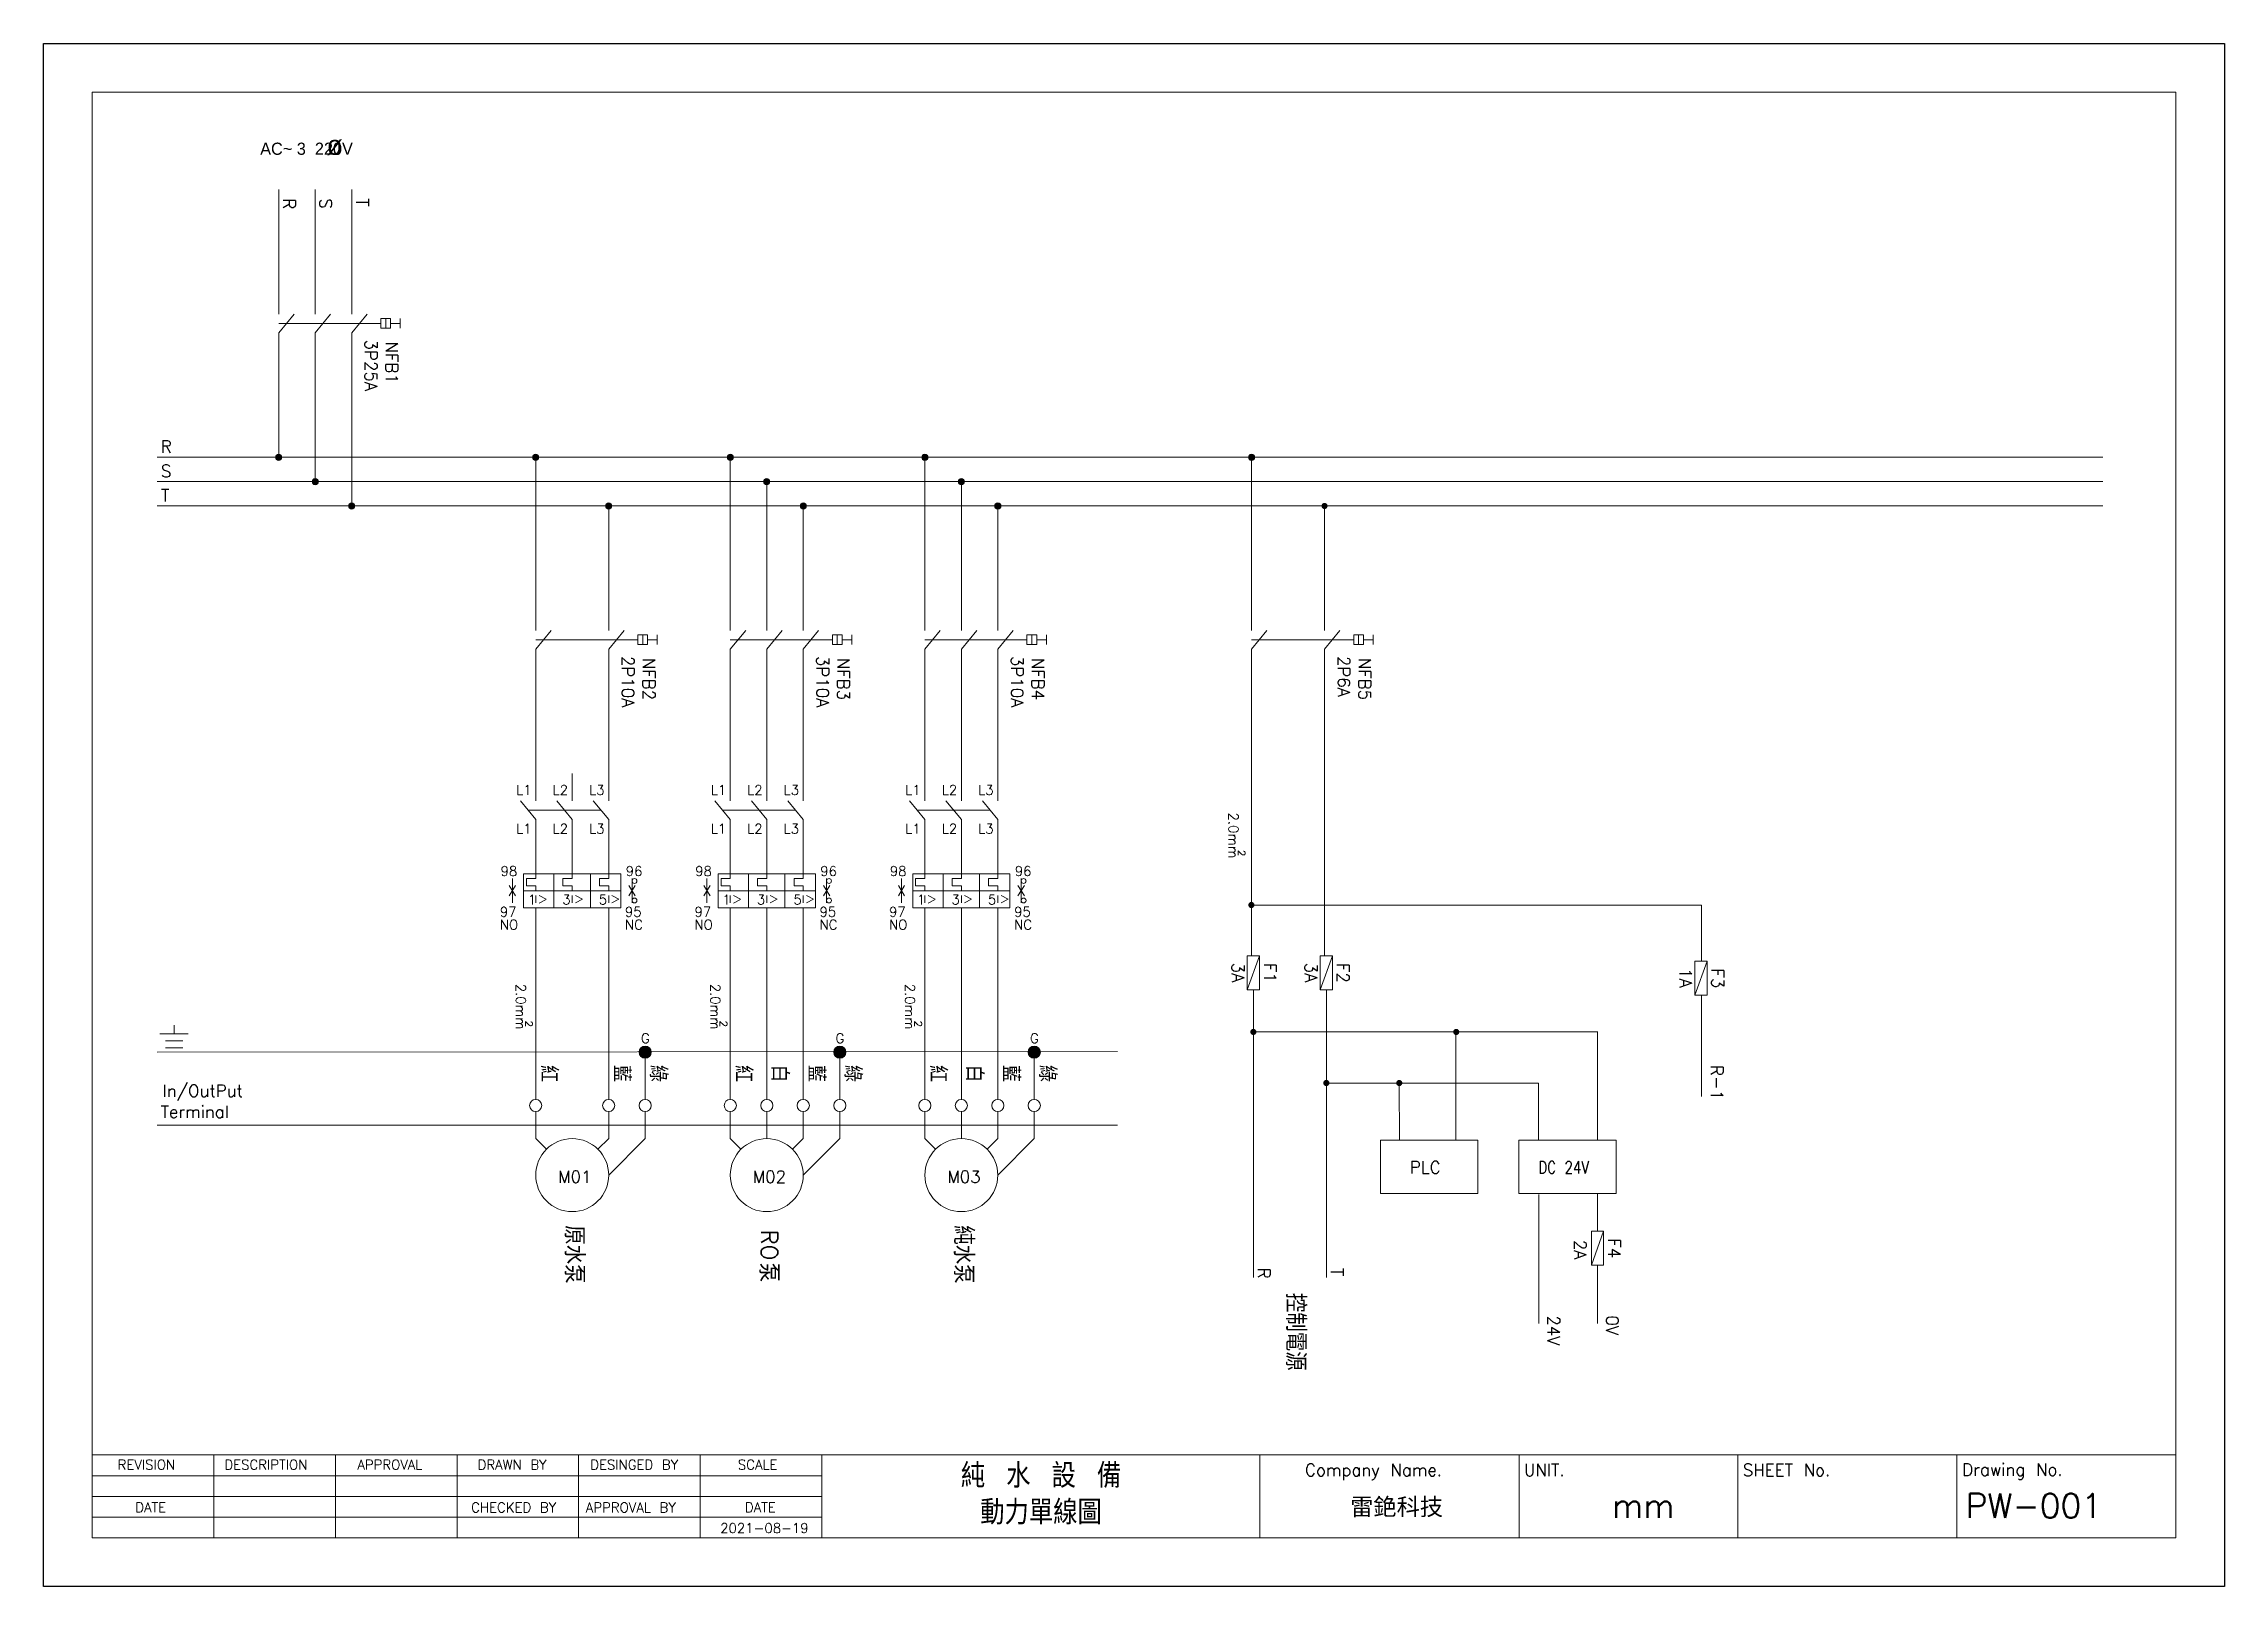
# Model space of a CAD drawing. Header units: millimetres. Extents: x 1497 to 5358, y 966 to 1803.
# Drawn here: x 1497.3 to 1794.3, y 1279.8 to 1489.8 of the extents above; entities that cross this region are included whole.
import ezdxf

# ---------------------------------------------------------------- set-up
doc = ezdxf.new("R2010")
doc.units = ezdxf.units.MM
doc.styles.add('A', font='')
doc.styles.add('rcs', font='txt.shx')
doc.styles.add('ting', font='monotxt.shx', dxfattribs={"height": 800, "bigfont": 'chineset.shx'})
doc.styles.add('型式1', font='')
doc.styles.get('A').set_extended_font_data('全真中圓體')
doc.styles.get('型式1').set_extended_font_data('MingLiU')

msp = doc.modelspace()

# ---------------------------------------------------------------- texts
at = {"lineweight": 0}
for s, height, style, p in [('AC~ 3  220V', 1.6562, 'A', (1526.79, 1474.66)), ('ø', 2.65, 'A', (1535.84, 1474.66)), ('R', 1.66, 'rcs', (1513.26, 1434.11)), ('S', 1.66, 'rcs', (1513.26, 1430.8)), ('T', 1.66, 'rcs', (1513.26, 1427.48)), ('L1', 1.325, 'rcs', (1561.64, 1387.54)), ('L2', 1.325, 'rcs', (1566.61, 1387.54)), ('L3', 1.325, 'rcs', (1571.58, 1387.54)), ('L1', 1.325, 'rcs', (1588.14, 1387.54)), ('L2', 1.325, 'rcs', (1593.11, 1387.54)), ('L3', 1.325, 'rcs', (1598.08, 1387.54)), ('L1', 1.325, 'rcs', (1614.64, 1387.54)), ('L2', 1.325, 'rcs', (1619.61, 1387.54)), ('L3', 1.325, 'rcs', (1624.58, 1387.54)), ('L1', 1.325, 'rcs', (1561.64, 1382.26)), ('L2', 1.325, 'rcs', (1566.61, 1382.26)), ('L3', 1.325, 'rcs', (1571.58, 1382.26)), ('L1', 1.325, 'rcs', (1588.14, 1382.26)), ('L2', 1.325, 'rcs', (1593.11, 1382.26)), ('L3', 1.325, 'rcs', (1598.08, 1382.26)), ('L1', 1.325, 'rcs', (1614.64, 1382.26)), ('L2', 1.325, 'rcs', (1619.61, 1382.26)), ('L3', 1.325, 'rcs', (1624.58, 1382.26)), ('98', 1.325, 'rcs', (1559.53, 1376.49)), ('96', 1.325, 'rcs', (1576.57, 1376.49)), ('98', 1.325, 'rcs', (1586.03, 1376.49)), ('96', 1.325, 'rcs', (1603.07, 1376.49)), ('98', 1.325, 'rcs', (1612.53, 1376.49)), ('96', 1.325, 'rcs', (1629.56, 1376.49)), ('97', 1.325, 'rcs', (1559.43, 1370.95)), ('1', 1.32, 'rcs', (1563.23, 1372.62)), ('3', 1.32, 'rcs', (1567.94, 1372.62)), ('5', 1.32, 'rcs', (1572.91, 1372.62)), ('95', 1.325, 'rcs', (1576.47, 1370.95)), ('97', 1.325, 'rcs', (1585.93, 1370.95)), ('1', 1.32, 'rcs', (1589.73, 1372.62)), ('3', 1.32, 'rcs', (1594.44, 1372.62)), ('5', 1.32, 'rcs', (1599.41, 1372.62)), ('95', 1.325, 'rcs', (1602.97, 1370.95)), ('97', 1.325, 'rcs', (1612.43, 1370.95)), ('1', 1.32, 'rcs', (1616.23, 1372.62)), ('3', 1.32, 'rcs', (1620.94, 1372.62)), ('5', 1.32, 'rcs', (1625.9, 1372.62)), ('95', 1.325, 'rcs', (1629.47, 1370.95)), ('NO', 1.325, 'rcs', (1559.43, 1369.21)), ('NC', 1.325, 'rcs', (1576.47, 1369.21)), ('NO', 1.325, 'rcs', (1585.93, 1369.21)), ('NC', 1.325, 'rcs', (1602.97, 1369.21)), ('NO', 1.325, 'rcs', (1612.43, 1369.21)), ('NC', 1.325, 'rcs', (1629.47, 1369.21)), ('G', 1.32, 'rcs', (1578.65, 1353.74)), ('G', 1.32, 'rcs', (1605.15, 1353.74)), ('G', 1.32, 'rcs', (1631.64, 1353.74)), ('In/OutPut', 1.656, 'rcs', (1513.49, 1346.42)), ('Terminal', 1.656, 'rcs', (1513.22, 1343.57)), ('PLC', 1.656, 'rcs', (1683.37, 1336)), ('M01', 1.656, 'rcs', (1567.36, 1334.72)), ('M02', 1.656, 'rcs', (1593.86, 1334.72)), ('M03', 1.656, 'rcs', (1620.36, 1334.72)), ('REVISION', 1.325, 'rcs', (1507.37, 1295.69)), ('DESCRIPTION', 1.3249, 'rcs', (1521.92, 1295.69)), ('APPROVAL', 1.325, 'rcs', (1540.02, 1295.69)), ('DRAWN BY', 1.325, 'rcs', (1556.4, 1295.69)), ('DESINGED BY', 1.3249, 'rcs', (1571.74, 1295.69)), ('SCALE', 1.325, 'rcs', (1591.84, 1295.69)), ('純 水 設 備', 3.312, 'ting', (1622.21, 1293.21)), ('Company Name.', 1.6562, 'rcs', (1669.09, 1294.81)), ('UNIT.', 1.656, 'rcs', (1698.9, 1294.81)), ('SHEET No.', 1.656, 'rcs', (1728.71, 1294.81)), ('Drawing No.', 1.6562, 'rcs', (1758.58, 1294.86)), ('雷銫科技', 2.319, '型式1', (1675.23, 1289.46)), ('PW-001', 3.312, 'rcs', (1759.06, 1289.12)), ('DATE', 1.325, 'rcs', (1509.78, 1289.89)), ('CHECKED BY', 1.325, 'rcs', (1555.53, 1289.87)), ('APPROVAL BY', 1.3249, 'rcs', (1571.14, 1289.87)), ('DATE', 1.325, 'rcs', (1592.8, 1289.89)), ('動力單線圖', 3.312, 'ting', (1624.85, 1288.22)), ('mm', 3.312, 'rcs', (1710.89, 1289.12)), ('2021-08-19', 1.325, 'rcs', (1589.44, 1287.06))]:
    msp.add_text(s, height=height, dxfattribs=dict(at, style=style)).set_placement(p)
for s, height, style, p in [('R', 1.66, 'rcs', (1529.93, 1468.72)), ('S', 1.66, 'rcs', (1534.9, 1468.72)), ('T', 1.66, 'rcs', (1539.87, 1468.72)), ('3P25A', 1.656, 'rcs', (1541.06, 1449.5)), ('NFB1', 1.656, 'rcs', (1543.9, 1449.23)), ('2P10A', 1.656, 'rcs', (1576.06, 1406.44)), ('NFB2', 1.656, 'rcs', (1578.91, 1406.17)), ('3P10A', 1.656, 'rcs', (1602.56, 1406.44)), ('NFB3', 1.656, 'rcs', (1605.4, 1406.17)), ('3P10A', 1.656, 'rcs', (1629.06, 1406.44)), ('NFB4', 1.656, 'rcs', (1631.9, 1406.17)), ('2P6A', 1.656, 'rcs', (1673.55, 1406.44)), ('NFB5', 1.656, 'rcs', (1676.4, 1406.17)), ('2.0mm', 1.325, 'rcs', (1658.68, 1385.13)), ('2', 0.994, 'rcs', (1659.96, 1380.03)), ('3A', 1.656, 'rcs', (1659.14, 1364.68)), ('F1', 1.656, 'rcs', (1663.5, 1364.64)), ('3A', 1.656, 'rcs', (1669.08, 1364.68)), ('F2', 1.656, 'rcs', (1673.44, 1364.64)), ('1A', 1.656, 'rcs', (1720.09, 1363.94)), ('F3', 1.656, 'rcs', (1724.46, 1363.9)), ('2.0mm', 1.325, 'rcs', (1561.62, 1361.82)), ('2.0mm', 1.325, 'rcs', (1588.12, 1361.82)), ('2.0mm', 1.325, 'rcs', (1614.62, 1361.82)), ('2', 0.994, 'rcs', (1562.9, 1356.79)), ('2', 0.994, 'rcs', (1589.4, 1356.79)), ('2', 0.994, 'rcs', (1615.9, 1356.79)), ('紅', 2.32, 'ting', (1564.95, 1350.76)), ('藍', 2.32, 'ting', (1574.88, 1350.76)), ('綠', 2.32, 'ting', (1579.85, 1350.76)), ('紅', 2.32, 'ting', (1591.45, 1350.76)), ('白', 2.32, 'ting', (1596.41, 1350.76)), ('藍', 2.32, 'ting', (1601.38, 1350.76)), ('綠', 2.32, 'ting', (1606.35, 1350.76)), ('紅', 2.32, 'ting', (1617.94, 1350.76)), ('白', 2.32, 'ting', (1622.91, 1350.76)), ('藍', 2.32, 'ting', (1627.88, 1350.76)), ('綠', 2.32, 'ting', (1632.85, 1350.76)), ('R-1', 1.656, 'rcs', (1724.36, 1350.74)), ('原水泵', 2.65, 'ting', (1568.25, 1328.95)), ('RO', 2.268, 'rcs', (1595, 1328.36)), ('純水泵', 2.65, 'ting', (1621.25, 1328.95)), ('2A', 1.656, 'rcs', (1705.74, 1326.96)), ('F4', 1.656, 'rcs', (1710.38, 1327.15)), ('泵', 2.65, 'ting', (1594.75, 1323.86)), ('R', 1.66, 'rcs', (1662.68, 1323.15)), ('T', 1.66, 'rcs', (1672.61, 1323.15)), ('控制電源', 2.65, 'ting', (1666.49, 1319.75)), ('24V', 1.656, 'rcs', (1702.11, 1316.67)), ('0V', 1.656, 'rcs', (1710.11, 1316.67))]:
    msp.add_text(s, height=height, rotation=270, dxfattribs=dict(at, style=style)).set_placement(p)
at = {"lineweight": 0, "style": 'rcs', "width": 0.8}
msp.add_text('DC 24V', height=1.656, dxfattribs=at).set_placement((1700.88, 1336))

# ---------------------------------------------------------------- hatches: boundary and pattern name
at = {"lineweight": 0}
h = msp.add_hatch(color=256, dxfattribs=at)
edge = h.paths.add_edge_path()
edge.add_arc((1529.31, 1433.48), 0.422, 0, 360)
h = msp.add_hatch(color=256, dxfattribs=at)
edge = h.paths.add_edge_path()
edge.add_arc((1564.31, 1433.48), 0.422, 0, 360)
h = msp.add_hatch(color=256, dxfattribs=at)
edge = h.paths.add_edge_path()
edge.add_arc((1590.81, 1433.48), 0.422, 0, 360)
h = msp.add_hatch(color=256, dxfattribs=at)
edge = h.paths.add_edge_path()
edge.add_arc((1590.81, 1433.48), 0.422, 0, 360)
h = msp.add_hatch(color=256, dxfattribs=at)
edge = h.paths.add_edge_path()
edge.add_arc((1617.31, 1433.48), 0.422, 0, 360)
h = msp.add_hatch(color=256, dxfattribs=at)
edge = h.paths.add_edge_path()
edge.add_arc((1661.8, 1433.48), 0.422, 0, 360)
h = msp.add_hatch(color=256, dxfattribs=at)
edge = h.paths.add_edge_path()
edge.add_arc((1534.28, 1430.17), 0.422, 0, 360)
h = msp.add_hatch(color=256, dxfattribs=at)
edge = h.paths.add_edge_path()
edge.add_arc((1595.78, 1430.17), 0.422, 0, 360)
h = msp.add_hatch(color=256, dxfattribs=at)
edge = h.paths.add_edge_path()
edge.add_arc((1622.28, 1430.17), 0.422, 0, 360)
h = msp.add_hatch(color=256, dxfattribs=at)
edge = h.paths.add_edge_path()
edge.add_arc((1539.25, 1426.86), 0.422, 0, 360)
h = msp.add_hatch(color=256, dxfattribs=at)
edge = h.paths.add_edge_path()
edge.add_arc((1574.25, 1426.86), 0.422, 0, 360)
h = msp.add_hatch(color=256, dxfattribs=at)
edge = h.paths.add_edge_path()
edge.add_arc((1600.75, 1426.86), 0.422, 0, 360)
h = msp.add_hatch(color=256, dxfattribs=at)
edge = h.paths.add_edge_path()
edge.add_arc((1627.25, 1426.86), 0.422, 0, 360)
h = msp.add_hatch(color=256, dxfattribs=at)
edge = h.paths.add_edge_path()
edge.add_arc((1671.74, 1426.86), 0.422, 0, 360)
h = msp.add_hatch(color=256, dxfattribs=at)
edge = h.paths.add_edge_path()
edge.add_arc((1661.78, 1372.54), 0.422, 0, 360)
h = msp.add_hatch(color=256, dxfattribs=at)
edge = h.paths.add_edge_path()
edge.add_arc((1662.05, 1355.26), 0.422, 0, 360)
h = msp.add_hatch(color=256, dxfattribs=at)
edge = h.paths.add_edge_path()
edge.add_arc((1689.68, 1355.26), 0.422, 0, 360)
h = msp.add_hatch(color=256, dxfattribs=at)
edge = h.paths.add_edge_path()
edge.add_arc((1579.22, 1352.52), 0.828, 0, 360)
h = msp.add_hatch(color=256, dxfattribs=at)
edge = h.paths.add_edge_path()
edge.add_arc((1605.72, 1352.52), 0.828, 0, 360)
h = msp.add_hatch(color=256, dxfattribs=at)
edge = h.paths.add_edge_path()
edge.add_arc((1632.21, 1352.52), 0.828, 0, 360)
h = msp.add_hatch(color=256, dxfattribs=at)
edge = h.paths.add_edge_path()
edge.add_arc((1671.99, 1348.31), 0.422, 0, 360)
h = msp.add_hatch(color=256, dxfattribs=at)
edge = h.paths.add_edge_path()
edge.add_arc((1681.92, 1348.31), 0.422, 0, 360)

# ---------------------------------------------------------------- linework, layer by layer
for p, q in [((1503.92, 1483.17), (1787.67, 1483.17)), ((1503.92, 1286.42), (1503.92, 1483.17)), ((1787.67, 1483.17), (1787.67, 1286.42)), ((1529.31, 1469.92), (1529.31, 1456.67)), ((1534.28, 1469.92), (1534.28, 1456.67)), ((1539.25, 1469.92), (1539.25, 1456.67)), ((1529.31, 1456.67), (1529.31, 1452.98)), ((1534.28, 1456.67), (1534.28, 1452.98)), ((1539.25, 1456.67), (1539.25, 1452.98)), ((1529.31, 1450.42), (1531.41, 1452.98)), ((1534.28, 1450.42), (1536.37, 1452.98)), ((1539.25, 1450.42), (1541.34, 1452.98)), ((1544.55, 1452.36), (1543.22, 1452.36)), ((1543.22, 1452.36), (1543.22, 1451.04)), ((1543.88, 1452.36), (1543.88, 1451.04)), ((1544.55, 1452.36), (1544.55, 1451.04)), ((1545.87, 1452.36), (1545.87, 1451.04)), ((1529.31, 1451.7), (1543.22, 1451.7)), ((1529.31, 1450.42), (1529.31, 1446.73)), ((1534.28, 1450.42), (1534.28, 1446.73)), ((1539.25, 1450.42), (1539.25, 1446.73)), ((1543.22, 1451.04), (1544.55, 1451.04)), ((1545.87, 1451.7), (1544.55, 1451.7)), ((1529.31, 1446.73), (1529.31, 1433.48)), ((1534.28, 1446.73), (1534.28, 1430.17)), ((1539.25, 1446.73), (1539.25, 1426.86)), ((1777.75, 1433.48), (1512.76, 1433.48)), ((1564.31, 1433.48), (1564.31, 1413.61)), ((1590.81, 1433.48), (1590.81, 1413.61)), ((1617.31, 1433.48), (1617.31, 1413.61)), ((1661.8, 1433.48), (1661.8, 1413.61)), ((1777.75, 1430.17), (1512.76, 1430.17)), ((1595.78, 1430.17), (1595.78, 1413.61)), ((1622.28, 1430.17), (1622.28, 1413.61)), ((1777.75, 1426.86), (1512.76, 1426.86)), ((1574.25, 1426.86), (1574.25, 1413.61)), ((1600.75, 1426.86), (1600.75, 1413.61)), ((1627.25, 1426.86), (1627.25, 1413.61)), ((1671.74, 1426.86), (1671.74, 1409.98)), ((1564.31, 1413.61), (1564.31, 1409.92)), ((1574.25, 1413.61), (1574.25, 1409.92)), ((1590.81, 1413.61), (1590.81, 1409.92)), ((1595.78, 1413.61), (1595.78, 1409.92)), ((1600.75, 1413.61), (1600.75, 1409.92)), ((1617.31, 1413.61), (1617.31, 1409.92)), ((1622.28, 1413.61), (1622.28, 1409.92)), ((1627.25, 1413.61), (1627.25, 1409.92)), ((1661.8, 1413.61), (1661.8, 1409.92)), ((1671.74, 1413.61), (1671.74, 1409.92)), ((1564.31, 1407.36), (1566.41, 1409.92)), ((1564.31, 1408.64), (1578.22, 1408.64)), ((1574.25, 1407.36), (1576.34, 1409.92)), ((1579.55, 1409.3), (1578.22, 1409.3)), ((1578.22, 1409.3), (1578.22, 1407.98)), ((1578.22, 1407.98), (1579.55, 1407.98)), ((1578.89, 1409.3), (1578.89, 1407.98)), ((1579.55, 1409.3), (1579.55, 1407.98)), ((1580.87, 1408.64), (1579.55, 1408.64)), ((1580.87, 1409.3), (1580.87, 1407.98)), ((1590.81, 1407.36), (1592.91, 1409.92)), ((1590.81, 1408.64), (1604.72, 1408.64)), ((1595.78, 1407.36), (1597.87, 1409.92)), ((1600.75, 1407.36), (1602.84, 1409.92)), ((1606.05, 1409.3), (1604.72, 1409.3)), ((1604.72, 1409.3), (1604.72, 1407.98)), ((1604.72, 1407.98), (1606.05, 1407.98)), ((1605.38, 1409.3), (1605.38, 1407.98)), ((1606.05, 1409.3), (1606.05, 1407.98)), ((1607.37, 1408.64), (1606.05, 1408.64)), ((1607.37, 1409.3), (1607.37, 1407.98)), ((1617.31, 1407.36), (1619.4, 1409.92)), ((1617.31, 1408.64), (1631.22, 1408.64)), ((1622.28, 1407.36), (1624.37, 1409.92)), ((1627.25, 1407.36), (1629.34, 1409.92)), ((1632.55, 1409.3), (1631.22, 1409.3)), ((1631.22, 1409.3), (1631.22, 1407.98)), ((1631.22, 1407.98), (1632.55, 1407.98)), ((1631.88, 1409.3), (1631.88, 1407.98)), ((1632.55, 1409.3), (1632.55, 1407.98)), ((1633.87, 1408.64), (1632.55, 1408.64)), ((1633.87, 1409.3), (1633.87, 1407.98)), ((1661.8, 1407.36), (1663.9, 1409.92)), ((1661.8, 1408.64), (1675.71, 1408.64)), ((1671.74, 1407.36), (1673.83, 1409.92)), ((1677.04, 1409.3), (1675.71, 1409.3)), ((1675.71, 1409.3), (1675.71, 1407.98)), ((1675.71, 1407.98), (1677.04, 1407.98)), ((1676.38, 1409.3), (1676.38, 1407.98)), ((1677.04, 1409.3), (1677.04, 1407.98)), ((1678.36, 1408.64), (1677.04, 1408.64)), ((1678.36, 1409.3), (1678.36, 1407.98)), ((1564.31, 1407.36), (1564.31, 1403.67)), ((1574.25, 1407.36), (1574.25, 1403.67)), ((1590.81, 1407.36), (1590.81, 1403.67)), ((1595.78, 1407.36), (1595.78, 1403.67)), ((1600.75, 1407.36), (1600.75, 1403.67)), ((1617.31, 1407.36), (1617.31, 1403.67)), ((1622.28, 1407.36), (1622.28, 1403.67)), ((1627.25, 1407.36), (1627.25, 1403.67)), ((1661.8, 1407.36), (1661.8, 1386.06)), ((1671.74, 1407.36), (1671.74, 1403.67)), ((1564.31, 1403.67), (1564.31, 1390.42)), ((1574.25, 1403.67), (1574.25, 1390.42)), ((1590.81, 1403.67), (1590.81, 1390.42)), ((1595.78, 1390.42), (1595.78, 1403.67)), ((1600.75, 1403.67), (1600.75, 1390.42)), ((1617.31, 1403.67), (1617.31, 1390.42)), ((1622.28, 1390.42), (1622.28, 1403.67)), ((1627.25, 1403.67), (1627.25, 1390.42)), ((1671.74, 1404.4), (1671.74, 1386.05)), ((1564.31, 1390.42), (1564.31, 1386.74)), ((1569.28, 1390.42), (1569.28, 1386.74)), ((1574.25, 1390.42), (1574.25, 1386.74)), ((1590.81, 1390.42), (1590.81, 1386.74)), ((1595.78, 1390.42), (1595.78, 1386.74)), ((1600.75, 1390.42), (1600.75, 1386.74)), ((1617.31, 1390.42), (1617.31, 1386.74)), ((1622.28, 1390.42), (1622.28, 1386.74)), ((1627.25, 1390.42), (1627.25, 1386.74)), ((1564.31, 1384.17), (1562.22, 1386.74)), ((1563.26, 1385.46), (1573.2, 1385.46)), ((1564.31, 1384.17), (1564.31, 1380.49)), ((1569.28, 1384.17), (1567.18, 1386.74)), ((1569.28, 1384.17), (1569.28, 1380.49)), ((1574.25, 1384.17), (1572.15, 1386.74)), ((1574.25, 1384.17), (1574.25, 1380.49)), ((1590.81, 1384.17), (1588.71, 1386.74)), ((1589.76, 1385.46), (1599.7, 1385.46)), ((1590.81, 1384.17), (1590.81, 1380.49)), ((1595.78, 1384.17), (1593.68, 1386.74)), ((1595.78, 1384.17), (1595.78, 1380.49)), ((1600.75, 1384.17), (1598.65, 1386.74)), ((1600.75, 1384.17), (1600.75, 1380.49)), ((1617.31, 1384.17), (1615.21, 1386.74)), ((1616.26, 1385.46), (1626.2, 1385.46)), ((1617.31, 1384.17), (1617.31, 1380.49)), ((1622.28, 1384.17), (1620.18, 1386.74)), ((1622.28, 1384.17), (1622.28, 1380.49)), ((1627.25, 1384.17), (1625.15, 1386.74)), ((1627.25, 1384.17), (1627.25, 1380.49)), ((1661.8, 1365.6), (1661.8, 1386.06)), ((1671.74, 1382.92), (1671.74, 1386.05)), ((1671.74, 1365.62), (1671.74, 1384.5)), ((1661.8, 1371.69), (1661.8, 1382.92)), ((1671.74, 1371.28), (1671.74, 1382.92)), ((1564.31, 1380.49), (1564.31, 1376.8)), ((1569.28, 1380.49), (1569.28, 1376.8)), ((1574.25, 1380.49), (1574.25, 1376.8)), ((1590.81, 1380.49), (1590.81, 1376.8)), ((1595.78, 1380.49), (1595.78, 1376.8)), ((1600.75, 1380.49), (1600.75, 1376.8)), ((1617.31, 1380.49), (1617.31, 1376.8)), ((1622.28, 1380.49), (1622.28, 1376.8)), ((1627.25, 1380.49), (1627.25, 1376.8)), ((1561.56, 1375.19), (1560.7, 1373.78)), ((1560.7, 1375.19), (1561.56, 1373.78)), ((1561.13, 1372.83), (1561.13, 1376.14)), ((1569.28, 1376.8), (1562.66, 1376.8)), ((1562.66, 1376.8), (1562.66, 1372.16)), ((1564.31, 1376.14), (1563.05, 1376.14)), ((1563.05, 1376.14), (1563.05, 1375.14)), ((1563.05, 1375.14), (1564.31, 1375.14)), ((1564.31, 1376.8), (1564.31, 1376.14)), ((1564.31, 1375.14), (1564.31, 1374.48)), ((1566.8, 1376.8), (1566.8, 1372.16)), ((1569.28, 1376.14), (1568.02, 1376.14)), ((1568.02, 1376.14), (1568.02, 1375.14)), ((1568.02, 1375.14), (1569.28, 1375.14)), ((1572.59, 1376.8), (1569.28, 1376.8)), ((1569.28, 1376.8), (1569.28, 1376.14)), ((1569.28, 1375.14), (1569.28, 1374.48)), ((1571.76, 1376.8), (1571.76, 1372.16)), ((1572.59, 1376.8), (1575.9, 1376.8)), ((1574.25, 1376.14), (1572.99, 1376.14)), ((1572.99, 1376.14), (1572.99, 1375.14)), ((1572.99, 1375.14), (1574.25, 1375.14)), ((1574.25, 1376.8), (1574.25, 1376.14)), ((1574.25, 1375.14), (1574.25, 1374.48)), ((1575.9, 1376.8), (1575.9, 1372.16)), ((1577.86, 1375.19), (1577, 1373.78)), ((1577, 1375.19), (1577.86, 1373.78)), ((1577.43, 1372.83), (1577.43, 1376.14)), ((1588.06, 1375.19), (1587.2, 1373.78)), ((1587.2, 1375.19), (1588.06, 1373.78)), ((1587.63, 1372.83), (1587.63, 1376.14)), ((1595.78, 1376.8), (1589.15, 1376.8)), ((1589.15, 1376.8), (1589.15, 1372.16)), ((1590.81, 1376.14), (1589.55, 1376.14)), ((1589.55, 1376.14), (1589.55, 1375.14)), ((1589.55, 1375.14), (1590.81, 1375.14)), ((1590.81, 1376.8), (1590.81, 1376.14)), ((1590.81, 1375.14), (1590.81, 1374.48)), ((1593.29, 1376.8), (1593.29, 1372.16)), ((1595.78, 1376.14), (1594.52, 1376.14)), ((1594.52, 1376.14), (1594.52, 1375.14)), ((1594.52, 1375.14), (1595.78, 1375.14)), ((1599.09, 1376.8), (1595.78, 1376.8)), ((1595.78, 1376.8), (1595.78, 1376.14)), ((1595.78, 1375.14), (1595.78, 1374.48)), ((1598.26, 1376.8), (1598.26, 1372.16)), ((1599.09, 1376.8), (1602.4, 1376.8)), ((1600.75, 1376.14), (1599.49, 1376.14)), ((1599.49, 1376.14), (1599.49, 1375.14)), ((1599.49, 1375.14), (1600.75, 1375.14)), ((1600.75, 1376.8), (1600.75, 1376.14)), ((1600.75, 1375.14), (1600.75, 1374.48)), ((1602.4, 1376.8), (1602.4, 1372.16)), ((1604.36, 1375.19), (1603.49, 1373.78)), ((1603.49, 1375.19), (1604.36, 1373.78)), ((1603.93, 1372.83), (1603.93, 1376.14)), ((1614.56, 1375.19), (1613.7, 1373.78)), ((1613.7, 1375.19), (1614.56, 1373.78)), ((1614.13, 1372.83), (1614.13, 1376.14)), ((1622.28, 1376.8), (1615.65, 1376.8)), ((1615.65, 1376.8), (1615.65, 1372.16)), ((1617.31, 1376.14), (1616.05, 1376.14)), ((1616.05, 1376.14), (1616.05, 1375.14)), ((1616.05, 1375.14), (1617.31, 1375.14)), ((1617.31, 1376.8), (1617.31, 1376.14)), ((1617.31, 1375.14), (1617.31, 1374.48)), ((1619.79, 1376.8), (1619.79, 1372.16)), ((1622.28, 1376.14), (1621.02, 1376.14)), ((1621.02, 1376.14), (1621.02, 1375.14)), ((1621.02, 1375.14), (1622.28, 1375.14)), ((1625.59, 1376.8), (1622.28, 1376.8)), ((1622.28, 1376.8), (1622.28, 1376.14)), ((1622.28, 1375.14), (1622.28, 1374.48)), ((1624.76, 1376.8), (1624.76, 1372.16)), ((1625.59, 1376.8), (1628.9, 1376.8)), ((1627.25, 1376.14), (1625.99, 1376.14)), ((1625.99, 1376.14), (1625.99, 1375.14)), ((1625.99, 1375.14), (1627.25, 1375.14)), ((1627.25, 1376.8), (1627.25, 1376.14)), ((1627.25, 1375.14), (1627.25, 1374.48)), ((1628.9, 1376.8), (1628.9, 1372.16)), ((1630.86, 1375.19), (1629.99, 1373.78)), ((1629.99, 1375.19), (1630.86, 1373.78)), ((1630.43, 1372.83), (1630.43, 1376.14)), ((1575.9, 1374.48), (1562.66, 1374.48)), ((1569.28, 1372.16), (1562.66, 1372.16)), ((1564.31, 1373.82), (1564.31, 1372.83)), ((1564.31, 1372.16), (1564.31, 1368.48)), ((1565.72, 1373.32), (1564.77, 1373.82)), ((1565.72, 1373.28), (1564.77, 1372.79)), ((1569.28, 1373.82), (1569.28, 1372.83)), ((1572.59, 1372.16), (1569.28, 1372.16)), ((1570.68, 1373.32), (1569.73, 1373.82)), ((1570.68, 1373.32), (1569.73, 1372.83)), ((1572.59, 1372.16), (1575.9, 1372.16)), ((1574.25, 1373.82), (1574.25, 1372.83)), ((1574.25, 1372.16), (1574.25, 1368.48)), ((1575.65, 1373.32), (1574.7, 1373.82)), ((1575.65, 1373.32), (1574.7, 1372.83)), ((1602.4, 1374.48), (1589.15, 1374.48)), ((1595.78, 1372.16), (1589.15, 1372.16)), ((1590.81, 1373.82), (1590.81, 1372.83)), ((1590.81, 1372.16), (1590.81, 1368.48)), ((1592.21, 1373.32), (1591.26, 1373.82)), ((1592.21, 1373.28), (1591.26, 1372.79)), ((1595.78, 1373.82), (1595.78, 1372.83)), ((1599.09, 1372.16), (1595.78, 1372.16)), ((1595.78, 1372.16), (1595.78, 1368.48)), ((1597.18, 1373.32), (1596.23, 1373.82)), ((1597.18, 1373.32), (1596.23, 1372.83)), ((1599.09, 1372.16), (1602.4, 1372.16)), ((1600.75, 1373.82), (1600.75, 1372.83)), ((1600.75, 1372.16), (1600.75, 1368.48)), ((1602.15, 1373.32), (1601.2, 1373.82)), ((1602.15, 1373.32), (1601.2, 1372.83)), ((1628.9, 1374.48), (1615.65, 1374.48)), ((1622.28, 1372.16), (1615.65, 1372.16)), ((1617.31, 1373.82), (1617.31, 1372.83)), ((1617.31, 1372.16), (1617.31, 1368.48)), ((1618.71, 1373.32), (1617.76, 1373.82)), ((1618.71, 1373.28), (1617.76, 1372.79)), ((1622.28, 1373.82), (1622.28, 1372.83)), ((1625.59, 1372.16), (1622.28, 1372.16)), ((1622.28, 1372.16), (1622.28, 1368.48)), ((1623.68, 1373.32), (1622.73, 1373.82)), ((1623.68, 1373.32), (1622.73, 1372.83)), ((1625.59, 1372.16), (1628.9, 1372.16)), ((1627.25, 1373.82), (1627.25, 1372.83)), ((1627.25, 1372.16), (1627.25, 1368.48)), ((1628.65, 1373.32), (1627.7, 1373.82)), ((1628.65, 1373.32), (1627.7, 1372.83)), ((1723.08, 1372.54), (1661.8, 1372.54)), ((1723.08, 1372.54), (1723.08, 1364.9)), ((1564.31, 1368.48), (1564.31, 1346.08)), ((1574.25, 1368.48), (1574.25, 1346.08)), ((1590.81, 1368.48), (1590.81, 1346.08)), ((1595.78, 1346.08), (1595.78, 1368.48)), ((1600.75, 1368.48), (1600.75, 1346.08)), ((1617.31, 1368.48), (1617.31, 1346.08)), ((1622.28, 1346.08), (1622.28, 1368.48)), ((1627.25, 1368.48), (1627.25, 1346.08)), ((1661.22, 1365.64), (1662.88, 1365.64)), ((1661.22, 1365.64), (1661.22, 1361)), ((1662.88, 1365.64), (1661.22, 1361)), ((1662.88, 1365.64), (1662.88, 1361)), ((1671.16, 1365.64), (1672.82, 1365.64)), ((1671.16, 1365.64), (1671.16, 1361)), ((1672.82, 1365.64), (1671.16, 1361)), ((1672.82, 1365.64), (1672.82, 1361)), ((1722.18, 1364.9), (1723.84, 1364.9)), ((1722.18, 1364.9), (1722.18, 1360.26)), ((1723.84, 1364.9), (1722.18, 1360.26)), ((1723.84, 1364.9), (1723.84, 1360.26)), ((1661.22, 1361), (1662.88, 1361)), ((1662.05, 1361.01), (1662.05, 1351.37)), ((1671.16, 1361), (1672.82, 1361)), ((1671.99, 1360.94), (1671.99, 1351.37)), ((1722.18, 1360.26), (1723.84, 1360.26)), ((1723.08, 1360.22), (1723.08, 1346.47)), ((1516.99, 1355.01), (1513.13, 1355.01)), ((1515.06, 1355.01), (1515.06, 1356.19)), ((1662.05, 1355.26), (1708.94, 1355.26)), ((1689.64, 1355.31), (1689.64, 1340.54)), ((1708.92, 1355.31), (1708.92, 1340.54)), ((1643.56, 1352.59), (1512.76, 1352.52)), ((1516.24, 1354.06), (1513.88, 1354.06)), ((1516.24, 1353.11), (1513.88, 1353.11)), ((1574.25, 1346.08), (1574.25, 1352.52)), ((1579.22, 1346.08), (1579.22, 1352.52)), ((1600.75, 1346.08), (1600.75, 1352.52)), ((1605.72, 1346.08), (1605.72, 1352.52)), ((1627.25, 1346.08), (1627.25, 1352.52)), ((1632.21, 1346.08), (1632.21, 1352.52)), ((1662.05, 1351.37), (1662.05, 1321.83)), ((1671.99, 1351.37), (1671.99, 1321.83)), ((1671.99, 1348.29), (1700.88, 1348.3)), ((1681.9, 1348.3), (1681.94, 1340.5)), ((1700.87, 1348.3), (1700.9, 1340.5)), ((1643.56, 1342.58), (1512.76, 1342.58)), ((1564.31, 1344.43), (1564.31, 1340.74)), ((1574.25, 1344.43), (1574.25, 1340.74)), ((1579.22, 1344.43), (1579.22, 1340.74)), ((1590.81, 1344.43), (1590.81, 1340.74)), ((1595.78, 1344.43), (1595.78, 1340.74)), ((1600.75, 1344.43), (1600.75, 1340.74)), ((1605.72, 1344.43), (1605.72, 1340.74)), ((1617.31, 1344.43), (1617.31, 1340.74)), ((1622.28, 1344.43), (1622.28, 1340.74)), ((1627.25, 1344.43), (1627.25, 1340.74)), ((1632.21, 1344.43), (1632.21, 1340.74)), ((1564.31, 1340.74), (1565.77, 1339.29)), ((1574.25, 1340.74), (1572.79, 1339.29)), ((1579.22, 1340.74), (1574.25, 1335.78)), ((1590.81, 1340.74), (1592.27, 1339.29)), ((1600.75, 1340.74), (1599.29, 1339.29)), ((1605.72, 1340.74), (1600.75, 1335.78)), ((1617.31, 1340.74), (1618.77, 1339.29)), ((1627.25, 1340.74), (1625.79, 1339.29)), ((1632.21, 1340.74), (1627.25, 1335.78)), ((1679.37, 1340.54), (1692.62, 1340.54)), ((1679.37, 1340.54), (1679.37, 1333.25)), ((1692.62, 1340.54), (1692.62, 1333.25)), ((1698.19, 1340.54), (1711.44, 1340.54)), ((1698.19, 1340.54), (1698.19, 1333.25)), ((1711.44, 1340.54), (1711.44, 1333.25)), ((1679.37, 1333.25), (1692.62, 1333.25)), ((1698.19, 1333.25), (1711.44, 1333.25)), ((1700.91, 1333.13), (1700.91, 1319.83)), ((1708.92, 1333.27), (1708.92, 1328.15)), ((1708.09, 1328.15), (1709.75, 1328.15)), ((1708.09, 1328.15), (1708.09, 1323.51)), ((1709.75, 1328.15), (1708.09, 1323.51)), ((1709.75, 1328.15), (1709.75, 1323.51)), ((1708.09, 1323.51), (1709.75, 1323.51)), ((1708.92, 1323.51), (1708.92, 1319.83)), ((1700.91, 1319.83), (1700.91, 1315.56)), ((1708.92, 1319.83), (1708.92, 1315.59)), ((1503.92, 1297.68), (1787.67, 1297.68)), ((1520.48, 1286.42), (1520.48, 1297.68)), ((1537.04, 1286.36), (1537.04, 1297.62)), ((1553.6, 1286.36), (1553.6, 1297.62)), ((1570.16, 1286.36), (1570.16, 1297.62)), ((1586.73, 1286.36), (1586.73, 1297.62)), ((1603.29, 1286.42), (1603.29, 1297.62)), ((1662.91, 1286.42), (1662.91, 1297.62)), ((1698.24, 1286.42), (1698.24, 1297.62)), ((1728.05, 1286.42), (1728.05, 1297.62)), ((1757.86, 1286.42), (1757.86, 1297.62)), ((1503.92, 1294.85), (1603.29, 1294.85)), ((1503.92, 1292.02), (1603.29, 1292.02)), ((1503.92, 1289.19), (1603.29, 1289.19)), ((1787.67, 1286.42), (1503.92, 1286.42))]:
    msp.add_line(p, q, dxfattribs=at)
msp.add_lwpolyline([(1794.29, 1279.79), (1497.29, 1279.79), (1497.29, 1489.79), (1794.29, 1489.79)], close=True)
for centre, radius in [((1529.31, 1433.48), 0.422), ((1564.31, 1433.48), 0.422), ((1590.81, 1433.48), 0.422), ((1590.81, 1433.48), 0.422), ((1617.31, 1433.48), 0.422), ((1661.8, 1433.48), 0.422), ((1534.28, 1430.17), 0.422), ((1595.78, 1430.17), 0.422), ((1622.28, 1430.17), 0.422), ((1539.25, 1426.86), 0.422), ((1574.25, 1426.86), 0.422), ((1600.75, 1426.86), 0.422), ((1627.25, 1426.86), 0.422), ((1577.76, 1375.81), 0.331), ((1604.26, 1375.81), 0.331), ((1630.76, 1375.81), 0.331), ((1577.76, 1373.16), 0.331), ((1604.26, 1373.16), 0.331), ((1630.76, 1373.16), 0.331), ((1579.22, 1352.52), 0.828), ((1605.72, 1352.52), 0.828), ((1632.21, 1352.52), 0.828), ((1564.31, 1345.25), 0.828), ((1574.25, 1345.25), 0.828), ((1579.22, 1345.25), 0.828), ((1590.81, 1345.25), 0.828), ((1595.78, 1345.25), 0.828), ((1600.75, 1345.25), 0.828), ((1605.72, 1345.25), 0.828), ((1617.31, 1345.25), 0.828), ((1622.28, 1345.25), 0.828), ((1627.25, 1345.25), 0.828), ((1632.21, 1345.25), 0.828), ((1569.28, 1335.77), 4.97), ((1595.78, 1335.77), 4.97), ((1622.28, 1335.77), 4.97)]:
    msp.add_circle(centre, radius, dxfattribs=at)

msp.set_redraw_order([(e.dxf.handle, doc.entitydb.next_handle()) for e in msp.query("TEXT MTEXT ATTDEF DIMENSION ARC_DIMENSION")])  # texts and dimensions are drawn at this point

doc.saveas('drawing.dxf')
